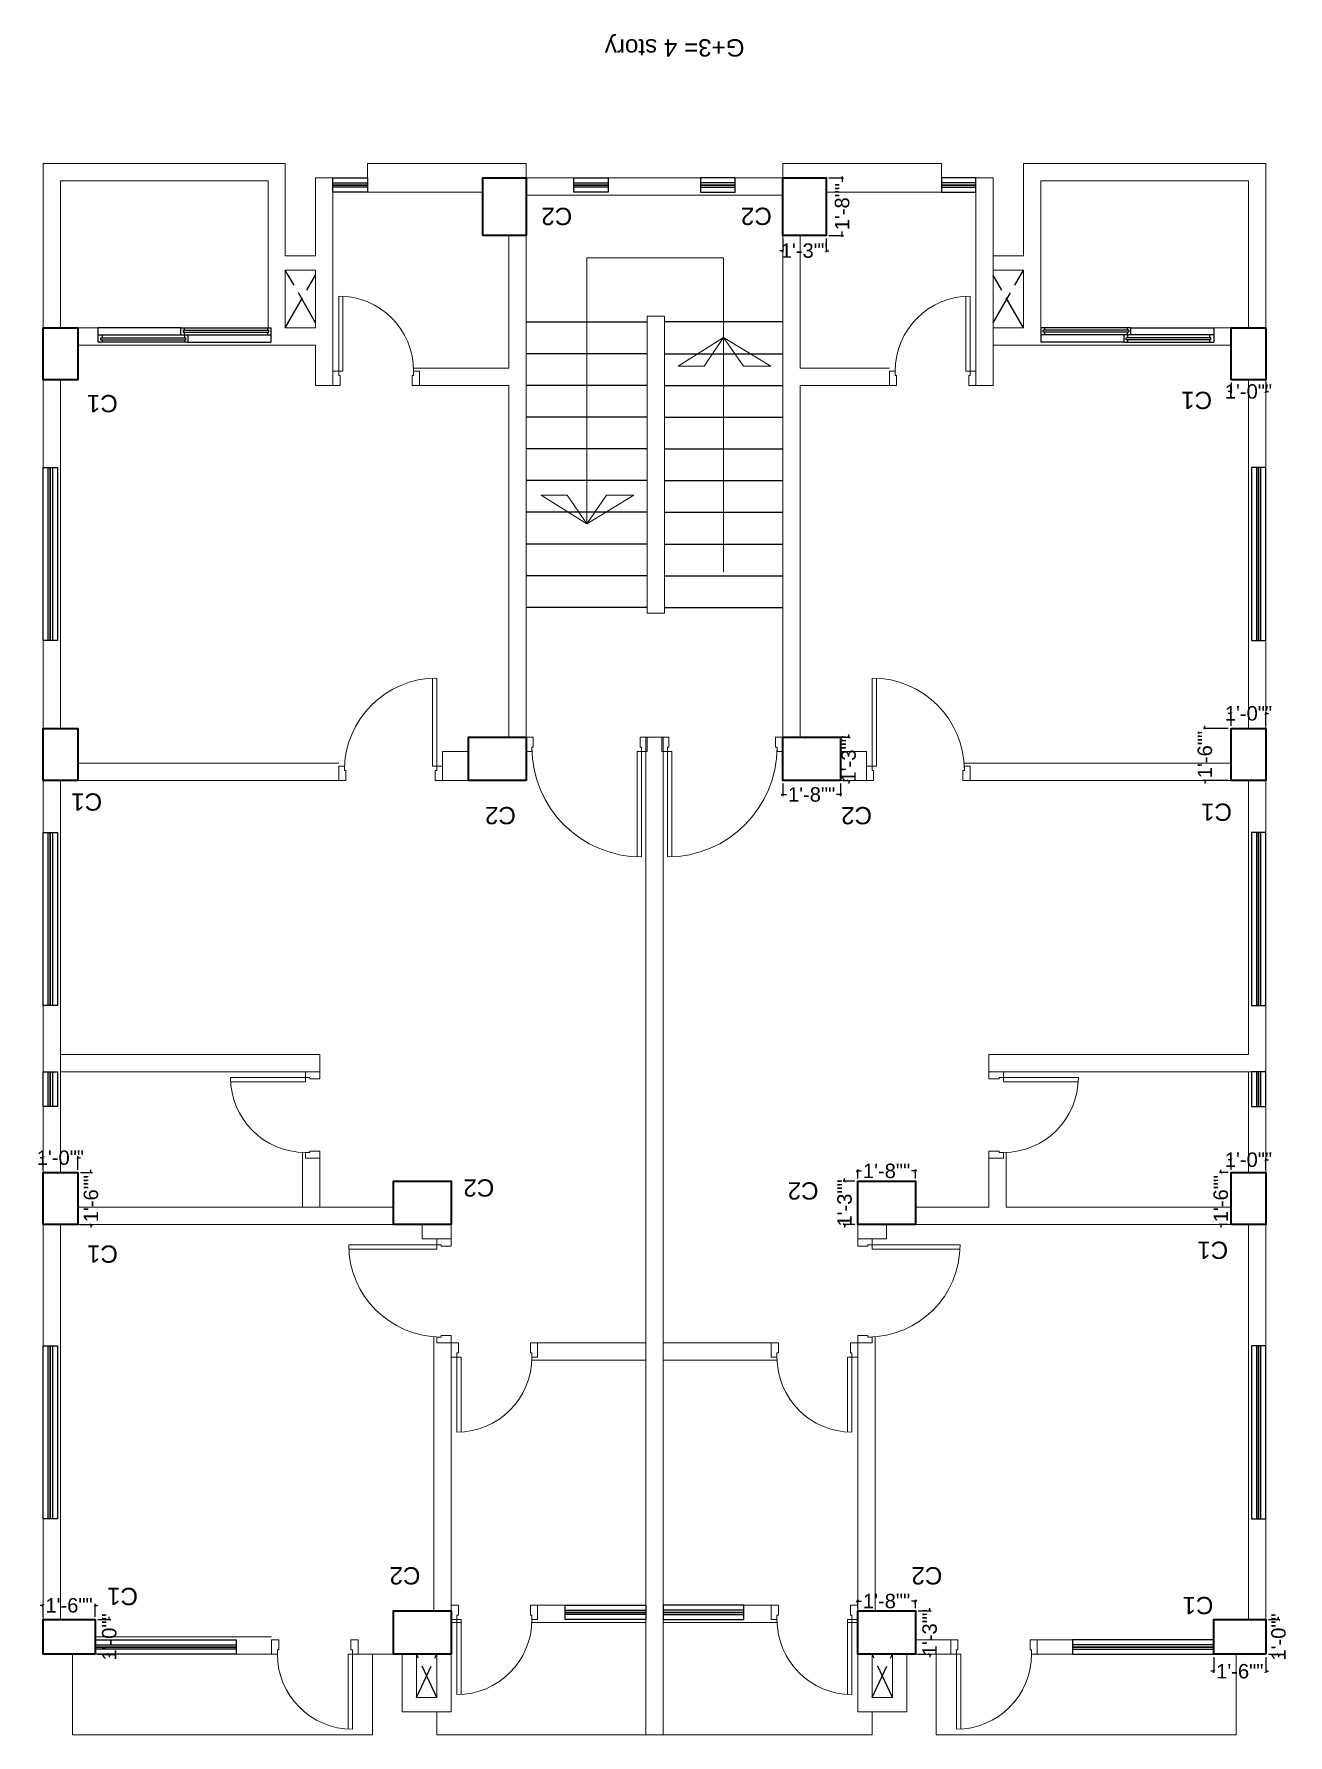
# Model space of a CAD drawing. Header units: inches. Extents: x -6918 to 21732, y -6368 to 1797.
# Drawn here: x -4172 to -3737, y 743 to 1332 of the extents above; entities that cross this region are included whole.
import ezdxf

# ---------------------------------------------------------------- set-up
doc = ezdxf.new("R2010")
doc.units = ezdxf.units.IN
doc.header["$MEASUREMENT"] = 0
doc.linetypes.add('ACAD_ISO02W100', pattern=[15, 12, -3])
for name, color, linetype, lineweight in [('COLOUMN', 10, 'Continuous', 35), ('DIM', 10, 'Continuous', 18), ('dim-8', 7, 'Continuous', 9), ('Dimensoin', 98, 'Continuous', 9), ('Door', 6, 'Continuous', 15), ('LINE', 250, 'Continuous', 15), ('Raling', 1, 'Continuous', 15), ('STAIR', 32, 'Continuous', 25), ('Varanda', 16, 'Continuous', 15), ('WALL', 7, 'Continuous', 20), ('WINDOW', 5, 'Continuous', 25)]:
    doc.layers.add(name, color=color, linetype=linetype, lineweight=lineweight)
doc.layers.add('DOT', color=140, linetype='ACAD_ISO02W100')
doc.layers.add('Text', color=7, linetype='Continuous')
doc.styles.add('ARIAL', font='arial.ttf')
doc.styles.get("Standard").update_dxf_attribs({"font": 'arial.ttf'})
doc.dimstyles.new('Column Shedule', dxfattribs={"dimscale": 0, "dimtxt": 5, "dimasz": 1, "dimexe": 0.5, "dimexo": 1, "dimgap": 1, "dimtad": 0, "dimdec": 0, "dimzin": 11, "dimdsep": 46, "dimlunit": 3, "dimtxsty": 'ARIAL', "dimblk": 'ARCHTICK', "dimcen": 0.09375, "dimdle": 0.5, "dimclrd": 5, "dimclre": 7, "dimclrt": 7, "dimadec": 0, "dimazin": 0, "dimtfac": 1, "dimtdec": 0, "dimtix": 1, "dimtofl": 0, "dimtmove": 2, "dimatfit": 3, "dimldrblk": 'ARCHTICK', "dimfxl": 3, "dimtolj": 1, "dimtzin": 3, "dimlwd": -1, "dimlwe": -1, "dimarcsym": 1})

msp = doc.modelspace()

# ---------------------------------------------------------------- texts
at = {"layer": 'Raling'}
for s, p in [('C2', (-3985.41, 1272.2)), ('C2', (-3916.19, 1272.24)), ('C1', (-4143.01, 1207.29)), ('C1', (-3763.51, 1208.41)), ('C1', (-4148.42, 1069.14)), ('C2', (-4004.95, 1064.42)), ('C2', (-3881.44, 1064.41)), ('C1', (-3756.63, 1065.6)), ('C2', (-4012.45, 935.29)), ('C2', (-3899.98, 934.26)), ('C1', (-4142.96, 912.35)), ('C1', (-3757.94, 913.68)), ('C2', (-4038.06, 800.79)), ('C2', (-3857.06, 800.79)), ('C1', (-4136, 793.62)), ('C1', (-3763.06, 790.48))]:
    msp.add_text(s, height=6, rotation=180, dxfattribs=at).set_placement(p)
at = {"layer": 'Text', "insert": (-3919.14, 1324.65), "char_height": 6, "attachment_point": 1, "rotation": 180}
msp.add_mtext_dynamic_manual_height_columns('\\pxqc;G+3= 4 story  ', width=61.4946, gutter_width=1, heights=[0], dxfattribs=at)

# ---------------------------------------------------------------- blocks, each defined once
blk = doc.blocks.new('A$C71373806')
at = {"layer": 'Door'}
for p, q in [((2, 5), (2, 31)), ((3.5, 5), (3.5, 30.96)), ((0, 5), (0, 0)), ((0, 5), (2, 5)), ((0, 0), (2.5, 0)), ((2, 5), (2, 3.5)), ((2, 5), (3.5, 5)), ((2, 3.5), (2.5, 3.5)), ((2.5, 3.5), (2.5, 0)), ((27.5, 3.5), (27.5, 0)), ((28, 3.5), (27.5, 3.5)), ((30, 0), (27.5, 0)), ((28, 5), (28, 3.5)), ((30, 5), (28, 5)), ((30, 5), (30, 0))]:
    blk.add_line(p, q, dxfattribs=at)
blk.add_arc((2, 5), 26, 0, 90, dxfattribs=at)
blk = doc.blocks.new('M door')
at = {"layer": 'Door'}
for p, q in [((10890.88, 11660.35), (10895.88, 11660.35)), ((10890.88, 11660.35), (10890.88, 11658.35)), ((10890.88, 11658.35), (10892.38, 11658.35)), ((10892.38, 11658.35), (10892.38, 11657.85)), ((10892.38, 11657.85), (10895.88, 11657.85)), ((10895.88, 11660.35), (10895.88, 11657.85)), ((10890.88, 11626.35), (10860.38, 11626.35)), ((10890.88, 11627.85), (10860.42, 11627.85)), ((10890.88, 11626.35), (10890.88, 11627.85)), ((10890.88, 11624.35), (10890.88, 11626.35)), ((10890.88, 11626.35), (10892.38, 11626.35)), ((10892.38, 11626.85), (10895.88, 11626.85)), ((10892.38, 11626.35), (10892.38, 11626.85)), ((10895.88, 11624.35), (10895.88, 11626.85)), ((10890.88, 11624.35), (10895.88, 11624.35))]:
    blk.add_line(p, q, dxfattribs=at)
blk.add_arc((10892.38, 11626.35), 32, 90, 180, dxfattribs=at)
blk = doc.blocks.new('door')
at = {"layer": 'Door'}
for p, q in [((380.47, 5770.2), (375.47, 5770.2)), ((375.47, 5770.2), (375.47, 5767.7)), ((380.47, 5770.2), (380.47, 5768.2)), ((378.97, 5767.7), (375.47, 5767.7)), ((380.47, 5768.2), (378.97, 5768.2)), ((378.97, 5768.2), (378.97, 5767.7)), ((375.47, 5728.2), (375.47, 5730.7)), ((378.97, 5730.7), (375.47, 5730.7)), ((380.47, 5728.2), (375.47, 5728.2)), ((378.97, 5730.2), (378.97, 5730.7)), ((380.47, 5730.2), (378.97, 5730.2)), ((380.47, 5731.7), (416.94, 5731.7)), ((380.47, 5730.2), (380.47, 5731.7)), ((380.47, 5730.2), (416.97, 5730.2)), ((380.47, 5728.2), (380.47, 5730.2))]:
    blk.add_line(p, q, dxfattribs=at)
blk.add_arc((378.97, 5730.2), 38, 0, 90, dxfattribs=at)
blk = doc.blocks.new('ADFSDF')
at = {"layer": 'COLOUMN'}
for points in [[(-22327.73, -19135.6), (-22309.73, -19135.6), (-22309.73, -19147.6), (-22327.73, -19147.6)], [(-22206.23, -19135.6), (-22186.23, -19135.6), (-22186.23, -19150.6), (-22206.23, -19150.6)], [(-22045.23, -19135.6), (-22025.23, -19135.6), (-22025.23, -19150.6), (-22045.23, -19150.6)], [(-21921.73, -19135.6), (-21903.73, -19135.6), (-21903.73, -19147.6), (-21921.73, -19147.6)], [(-22315.73, -19284.6), (-22315.73, -19302.6), (-22327.73, -19302.6), (-22327.73, -19284.6)], [(-22206.23, -19284.6), (-22186.23, -19284.6), (-22186.23, -19299.6), (-22206.23, -19299.6)], [(-22045.23, -19284.6), (-22025.23, -19284.6), (-22025.23, -19299.6), (-22045.23, -19299.6)], [(-21903.73, -19284.6), (-21903.73, -19302.6), (-21915.73, -19302.6), (-21915.73, -19284.6)], [(-22315.73, -19438.6), (-22315.73, -19456.6), (-22327.73, -19456.6), (-22327.73, -19438.6)], [(-22180.23, -19438.6), (-22160.23, -19438.6), (-22160.23, -19453.6), (-22180.23, -19453.6)], [(-22071.23, -19438.6), (-22051.23, -19438.6), (-22051.23, -19453.6), (-22071.23, -19453.6)], [(-21903.73, -19438.6), (-21903.73, -19456.6), (-21915.73, -19456.6), (-21915.73, -19438.6)], [(-22315.73, -19577.6), (-22315.73, -19595.6), (-22327.73, -19595.6), (-22327.73, -19577.6)], [(-21903.73, -19577.6), (-21903.73, -19595.6), (-21915.73, -19595.6), (-21915.73, -19577.6)], [(-22160.23, -19627.6), (-22160.23, -19647.6), (-22175.23, -19647.6), (-22175.23, -19627.6)], [(-22056.23, -19627.6), (-22056.23, -19647.6), (-22071.23, -19647.6), (-22071.23, -19627.6)]]:
    blk.add_lwpolyline(points, close=True, dxfattribs=at)
blk = doc.blocks.new('_ArchTick')
at = {"color": 0, "linetype": 'ByBlock', "const_width": 0.15}
blk.add_lwpolyline([(-0.5, -0.5), (0.5, 0.5)], dxfattribs=at)
blk = doc.blocks.new('*D66')
at = {"layer": 'Defpoints', "color": 0, "lineweight": 40, "transparency": 16777216}
for p in [(-3762.9, 770.59), (-3744.9, 770.59), (-3762.9, 764.67)]:
    blk.add_point(p, dxfattribs=at)
at = {"layer": 'Text', "color": 7, "transparency": 16777216}
for p, q in [((-3762.9, 769.59), (-3762.9, 764.17)), ((-3744.9, 769.59), (-3744.9, 764.17))]:
    blk.add_line(p, q, dxfattribs=at)
at = {"layer": 'Text', "color": 5, "transparency": 16777216}
for p, q in [((-3762.9, 764.67), (-3763.9, 764.67)), ((-3744.9, 764.67), (-3743.9, 764.67))]:
    blk.add_line(p, q, dxfattribs=at)
blk.add_blockref('_ArchTick', (-3762.9, 764.67), dxfattribs=at)
at = {"layer": 'Text', "color": 5, "transparency": 16777216, "rotation": 180}
blk.add_blockref('_ArchTick', (-3744.9, 764.67), dxfattribs=at)
at = {"layer": 'Text', "color": 7, "transparency": 16777216, "insert": (-3753.9, 764.67), "char_height": 5, "attachment_point": 5, "style": 'ARIAL'}
blk.add_mtext('\\A1;1\'-6""', dxfattribs=at)
blk = doc.blocks.new('*D67')
at = {"layer": 'Defpoints', "color": 0, "lineweight": 40, "transparency": 16777216}
for p in [(-3744.9, 782.59), (-3744.9, 770.59), (-3740.48, 770.59)]:
    blk.add_point(p, dxfattribs=at)
at = {"layer": 'Text', "color": 7, "transparency": 16777216}
for p, q in [((-3743.9, 782.59), (-3739.98, 782.59)), ((-3743.9, 770.59), (-3739.98, 770.59))]:
    blk.add_line(p, q, dxfattribs=at)
at = {"layer": 'Text', "color": 5, "transparency": 16777216}
for p, q in [((-3740.48, 782.59), (-3740.48, 783.59)), ((-3740.48, 770.59), (-3740.48, 769.59))]:
    blk.add_line(p, q, dxfattribs=at)
for p, rotation in [((-3740.48, 782.59), 270), ((-3740.48, 770.59), 90)]:
    blk.add_blockref('_ArchTick', p, dxfattribs=dict(at, rotation=rotation))
at = {"layer": 'Text', "color": 7, "transparency": 16777216, "insert": (-3740.48, 776.59), "char_height": 5, "attachment_point": 5, "rotation": 90, "style": 'ARIAL'}
blk.add_mtext('\\A1;1\'-0""', dxfattribs=at)
blk = doc.blocks.new('*D68')
at = {"layer": 'Defpoints', "color": 0, "lineweight": 40, "transparency": 16777216}
for p in [(-3886.4, 785.59), (-3866.4, 789.01), (-3866.4, 785.59)]:
    blk.add_point(p, dxfattribs=at)
at = {"layer": 'Text', "color": 5, "transparency": 16777216}
for p, q in [((-3886.9, 789.01), (-3885.05, 789.01)), ((-3865.9, 789.01), (-3867.75, 789.01))]:
    blk.add_line(p, q, dxfattribs=at)
at = {"layer": 'Text', "color": 7, "transparency": 16777216}
for p, q in [((-3886.4, 786.59), (-3886.4, 789.51)), ((-3866.4, 786.59), (-3866.4, 789.51))]:
    blk.add_line(p, q, dxfattribs=at)
at = {"layer": 'Text', "color": 5, "transparency": 16777216, "rotation": 180}
blk.add_blockref('_ArchTick', (-3886.4, 789.01), dxfattribs=at)
at = {"layer": 'Text', "color": 5, "transparency": 16777216}
blk.add_blockref('_ArchTick', (-3866.4, 789.01), dxfattribs=at)
at = {"layer": 'Text', "color": 7, "transparency": 16777216, "insert": (-3876.4, 789.01), "char_height": 5, "attachment_point": 5, "style": 'ARIAL'}
blk.add_mtext('\\A1;1\'-8""', dxfattribs=at)
blk = doc.blocks.new('*D69')
at = {"layer": 'Defpoints', "color": 0, "lineweight": 40, "transparency": 16777216}
for p in [(-3866.4, 785.59), (-3866.4, 770.59), (-3861.44, 770.59)]:
    blk.add_point(p, dxfattribs=at)
at = {"layer": 'Text', "color": 7, "transparency": 16777216}
for p, q in [((-3865.4, 785.59), (-3860.94, 785.59)), ((-3865.4, 770.59), (-3860.94, 770.59))]:
    blk.add_line(p, q, dxfattribs=at)
at = {"layer": 'Text', "color": 5, "transparency": 16777216}
for p, q in [((-3861.44, 785.59), (-3861.44, 786.59)), ((-3861.44, 770.59), (-3861.44, 769.59))]:
    blk.add_line(p, q, dxfattribs=at)
for p, rotation in [((-3861.44, 785.59), 270), ((-3861.44, 770.59), 90)]:
    blk.add_blockref('_ArchTick', p, dxfattribs=dict(at, rotation=rotation))
at = {"layer": 'Text', "color": 7, "transparency": 16777216, "insert": (-3861.44, 778.09), "char_height": 5, "attachment_point": 5, "rotation": 90, "style": 'ARIAL'}
blk.add_mtext('\\A1;1\'-3""', dxfattribs=at)
blk = doc.blocks.new('*D70')
at = {"layer": 'Defpoints', "color": 0, "lineweight": 40, "transparency": 16777216}
for p in [(-3890.95, 934.59), (-3886.4, 934.59), (-3886.4, 919.59)]:
    blk.add_point(p, dxfattribs=at)
at = {"layer": 'Text', "color": 7, "transparency": 16777216}
for p, q in [((-3887.4, 934.59), (-3891.45, 934.59)), ((-3887.4, 919.59), (-3891.45, 919.59))]:
    blk.add_line(p, q, dxfattribs=at)
at = {"layer": 'Text', "color": 5, "transparency": 16777216}
for p, q in [((-3890.95, 934.59), (-3890.95, 935.59)), ((-3890.95, 919.59), (-3890.95, 918.59))]:
    blk.add_line(p, q, dxfattribs=at)
for p, rotation in [((-3890.95, 934.59), 270), ((-3890.95, 919.59), 90)]:
    blk.add_blockref('_ArchTick', p, dxfattribs=dict(at, rotation=rotation))
at = {"layer": 'Text', "color": 7, "transparency": 16777216, "insert": (-3890.95, 927.09), "char_height": 5, "attachment_point": 5, "rotation": 90, "style": 'ARIAL'}
blk.add_mtext('\\A1;1\'-3""', dxfattribs=at)
blk = doc.blocks.new('*D71')
at = {"layer": 'Defpoints', "color": 0, "lineweight": 40, "transparency": 16777216}
for p in [(-3866.4, 938.18), (-3886.4, 934.59), (-3866.4, 934.59)]:
    blk.add_point(p, dxfattribs=at)
at = {"layer": 'Text', "color": 5, "transparency": 16777216}
for p, q in [((-3886.9, 938.18), (-3885.05, 938.18)), ((-3865.9, 938.18), (-3867.75, 938.18))]:
    blk.add_line(p, q, dxfattribs=at)
at = {"layer": 'Text', "color": 7, "transparency": 16777216}
for p, q in [((-3886.4, 935.59), (-3886.4, 938.68)), ((-3866.4, 935.59), (-3866.4, 938.68))]:
    blk.add_line(p, q, dxfattribs=at)
at = {"layer": 'Text', "color": 5, "transparency": 16777216, "rotation": 180}
blk.add_blockref('_ArchTick', (-3886.4, 938.18), dxfattribs=at)
at = {"layer": 'Text', "color": 5, "transparency": 16777216}
blk.add_blockref('_ArchTick', (-3866.4, 938.18), dxfattribs=at)
at = {"layer": 'Text', "color": 7, "transparency": 16777216, "insert": (-3876.4, 938.18), "char_height": 5, "attachment_point": 5, "style": 'ARIAL'}
blk.add_mtext('\\A1;1\'-8""', dxfattribs=at)
blk = doc.blocks.new('*D72')
at = {"layer": 'Defpoints', "color": 0, "lineweight": 40, "transparency": 16777216}
for p in [(-3760.48, 937.59), (-3756.9, 937.59), (-3756.9, 919.59)]:
    blk.add_point(p, dxfattribs=at)
at = {"layer": 'Text', "color": 5, "transparency": 16777216}
for p, q in [((-3760.48, 937.59), (-3760.48, 938.59)), ((-3760.48, 919.59), (-3760.48, 918.59))]:
    blk.add_line(p, q, dxfattribs=at)
at = {"layer": 'Text', "color": 7, "transparency": 16777216}
for p, q in [((-3757.9, 937.59), (-3760.98, 937.59)), ((-3757.9, 919.59), (-3760.98, 919.59))]:
    blk.add_line(p, q, dxfattribs=at)
at = {"layer": 'Text', "color": 5, "transparency": 16777216}
for p, rotation in [((-3760.48, 937.59), 270), ((-3760.48, 919.59), 90)]:
    blk.add_blockref('_ArchTick', p, dxfattribs=dict(at, rotation=rotation))
at = {"layer": 'Text', "color": 7, "transparency": 16777216, "insert": (-3760.48, 928.59), "char_height": 5, "attachment_point": 5, "rotation": 90, "style": 'ARIAL'}
blk.add_mtext('\\A1;1\'-6""', dxfattribs=at)
blk = doc.blocks.new('*D73')
at = {"layer": 'Defpoints', "color": 0, "lineweight": 40, "transparency": 16777216}
for p in [(-3744.9, 942.06), (-3756.9, 937.59), (-3744.9, 937.59)]:
    blk.add_point(p, dxfattribs=at)
at = {"layer": 'Text', "color": 5, "transparency": 16777216}
for p, q in [((-3756.9, 942.06), (-3757.9, 942.06)), ((-3744.9, 942.06), (-3743.9, 942.06))]:
    blk.add_line(p, q, dxfattribs=at)
at = {"layer": 'Text', "color": 7, "transparency": 16777216}
for p, q in [((-3756.9, 938.59), (-3756.9, 942.56)), ((-3744.9, 938.59), (-3744.9, 942.56))]:
    blk.add_line(p, q, dxfattribs=at)
at = {"layer": 'Text', "color": 5, "transparency": 16777216}
blk.add_blockref('_ArchTick', (-3756.9, 942.06), dxfattribs=at)
at = {"layer": 'Text', "color": 5, "transparency": 16777216, "rotation": 180}
blk.add_blockref('_ArchTick', (-3744.9, 942.06), dxfattribs=at)
at = {"layer": 'Text', "color": 7, "transparency": 16777216, "insert": (-3750.9, 942.06), "char_height": 5, "attachment_point": 5, "style": 'ARIAL'}
blk.add_mtext('\\A1;1\'-0""', dxfattribs=at)
blk = doc.blocks.new('*D74')
at = {"layer": 'Defpoints', "color": 0, "lineweight": 40, "transparency": 16777216}
for p in [(-4156.9, 942.76), (-4168.9, 937.59), (-4156.9, 937.59)]:
    blk.add_point(p, dxfattribs=at)
at = {"layer": 'Text', "color": 5, "transparency": 16777216}
for p, q in [((-4168.9, 942.76), (-4169.9, 942.76)), ((-4156.9, 942.76), (-4155.9, 942.76))]:
    blk.add_line(p, q, dxfattribs=at)
at = {"layer": 'Text', "color": 7, "transparency": 16777216}
for p, q in [((-4168.9, 938.59), (-4168.9, 943.26)), ((-4156.9, 938.59), (-4156.9, 943.26))]:
    blk.add_line(p, q, dxfattribs=at)
at = {"layer": 'Text', "color": 5, "transparency": 16777216}
blk.add_blockref('_ArchTick', (-4168.9, 942.76), dxfattribs=at)
at = {"layer": 'Text', "color": 5, "transparency": 16777216, "rotation": 180}
blk.add_blockref('_ArchTick', (-4156.9, 942.76), dxfattribs=at)
at = {"layer": 'Text', "color": 7, "transparency": 16777216, "insert": (-4162.9, 942.76), "char_height": 5, "attachment_point": 5, "style": 'ARIAL'}
blk.add_mtext('\\A1;1\'-0""', dxfattribs=at)
blk = doc.blocks.new('*D75')
at = {"layer": 'Defpoints', "color": 0, "lineweight": 40, "transparency": 16777216}
for p in [(-4156.9, 937.59), (-4156.9, 919.59), (-4152.29, 919.59)]:
    blk.add_point(p, dxfattribs=at)
at = {"layer": 'Text', "color": 5, "transparency": 16777216}
for p, q in [((-4152.29, 937.59), (-4152.29, 938.59)), ((-4152.29, 919.59), (-4152.29, 918.59))]:
    blk.add_line(p, q, dxfattribs=at)
at = {"layer": 'Text', "color": 7, "transparency": 16777216}
for p, q in [((-4155.9, 937.59), (-4151.79, 937.59)), ((-4155.9, 919.59), (-4151.79, 919.59))]:
    blk.add_line(p, q, dxfattribs=at)
at = {"layer": 'Text', "color": 5, "transparency": 16777216}
for p, rotation in [((-4152.29, 937.59), 270), ((-4152.29, 919.59), 90)]:
    blk.add_blockref('_ArchTick', p, dxfattribs=dict(at, rotation=rotation))
at = {"layer": 'Text', "color": 7, "transparency": 16777216, "insert": (-4152.29, 928.59), "char_height": 5, "attachment_point": 5, "rotation": 90, "style": 'ARIAL'}
blk.add_mtext('\\A1;1\'-6""', dxfattribs=at)
blk = doc.blocks.new('*D76')
at = {"layer": 'Defpoints', "color": 0, "lineweight": 40, "transparency": 16777216}
for p in [(-4150.9, 787.51), (-4168.9, 782.59), (-4150.9, 782.59)]:
    blk.add_point(p, dxfattribs=at)
at = {"layer": 'Text', "color": 5, "transparency": 16777216}
for p, q in [((-4168.9, 787.51), (-4169.9, 787.51)), ((-4150.9, 787.51), (-4149.9, 787.51))]:
    blk.add_line(p, q, dxfattribs=at)
at = {"layer": 'Text', "color": 7, "transparency": 16777216}
for p, q in [((-4168.9, 783.59), (-4168.9, 788.01)), ((-4150.9, 783.59), (-4150.9, 788.01))]:
    blk.add_line(p, q, dxfattribs=at)
at = {"layer": 'Text', "color": 5, "transparency": 16777216}
blk.add_blockref('_ArchTick', (-4168.9, 787.51), dxfattribs=at)
at = {"layer": 'Text', "color": 5, "transparency": 16777216, "rotation": 180}
blk.add_blockref('_ArchTick', (-4150.9, 787.51), dxfattribs=at)
at = {"layer": 'Text', "color": 7, "transparency": 16777216, "insert": (-4159.9, 787.51), "char_height": 5, "attachment_point": 5, "style": 'ARIAL'}
blk.add_mtext('\\A1;1\'-6""', dxfattribs=at)
blk = doc.blocks.new('*D77')
at = {"layer": 'Defpoints', "color": 0, "lineweight": 40, "transparency": 16777216}
for p in [(-4150.9, 782.59), (-4150.9, 770.59), (-4145.95, 770.59)]:
    blk.add_point(p, dxfattribs=at)
at = {"layer": 'Text', "color": 7, "transparency": 16777216}
for p, q in [((-4149.9, 782.59), (-4145.45, 782.59)), ((-4149.9, 770.59), (-4145.45, 770.59))]:
    blk.add_line(p, q, dxfattribs=at)
at = {"layer": 'Text', "color": 5, "transparency": 16777216}
for p, q in [((-4145.95, 782.59), (-4145.95, 783.59)), ((-4145.95, 770.59), (-4145.95, 769.59))]:
    blk.add_line(p, q, dxfattribs=at)
for p, rotation in [((-4145.95, 782.59), 270), ((-4145.95, 770.59), 90)]:
    blk.add_blockref('_ArchTick', p, dxfattribs=dict(at, rotation=rotation))
at = {"layer": 'Text', "color": 7, "transparency": 16777216, "insert": (-4145.95, 776.59), "char_height": 5, "attachment_point": 5, "rotation": 90, "style": 'ARIAL'}
blk.add_mtext('\\A1;1\'-0""', dxfattribs=at)
blk = doc.blocks.new('*D78')
at = {"layer": 'Defpoints', "color": 0, "lineweight": 40, "transparency": 16777216}
for p in [(-3912.4, 1073.59), (-3892.4, 1073.59), (-3912.4, 1068.71)]:
    blk.add_point(p, dxfattribs=at)
at = {"layer": 'Text', "color": 5, "transparency": 16777216}
for p, q in [((-3912.9, 1068.71), (-3911.05, 1068.71)), ((-3891.9, 1068.71), (-3893.75, 1068.71))]:
    blk.add_line(p, q, dxfattribs=at)
at = {"layer": 'Text', "color": 7, "transparency": 16777216}
for p, q in [((-3912.4, 1072.59), (-3912.4, 1068.21)), ((-3892.4, 1072.59), (-3892.4, 1068.21))]:
    blk.add_line(p, q, dxfattribs=at)
at = {"layer": 'Text', "color": 5, "transparency": 16777216, "rotation": 180}
blk.add_blockref('_ArchTick', (-3912.4, 1068.71), dxfattribs=at)
at = {"layer": 'Text', "color": 5, "transparency": 16777216}
blk.add_blockref('_ArchTick', (-3892.4, 1068.71), dxfattribs=at)
at = {"layer": 'Text', "color": 7, "transparency": 16777216, "insert": (-3902.4, 1068.71), "char_height": 5, "attachment_point": 5, "style": 'ARIAL'}
blk.add_mtext('\\A1;1\'-8""', dxfattribs=at)
blk = doc.blocks.new('*D79')
at = {"layer": 'Defpoints', "color": 0, "lineweight": 40, "transparency": 16777216}
for p in [(-3892.4, 1088.59), (-3892.4, 1073.59), (-3889.53, 1073.59)]:
    blk.add_point(p, dxfattribs=at)
at = {"layer": 'Text', "color": 7, "transparency": 16777216}
for p, q in [((-3891.4, 1088.59), (-3889.03, 1088.59)), ((-3891.4, 1073.59), (-3889.03, 1073.59))]:
    blk.add_line(p, q, dxfattribs=at)
at = {"layer": 'Text', "color": 5, "transparency": 16777216}
for p, q in [((-3889.53, 1088.59), (-3889.53, 1089.59)), ((-3889.53, 1073.59), (-3889.53, 1072.59))]:
    blk.add_line(p, q, dxfattribs=at)
for p, rotation in [((-3889.53, 1088.59), 270), ((-3889.53, 1073.59), 90)]:
    blk.add_blockref('_ArchTick', p, dxfattribs=dict(at, rotation=rotation))
at = {"layer": 'Text', "color": 7, "transparency": 16777216, "insert": (-3889.53, 1081.09), "char_height": 5, "attachment_point": 5, "rotation": 90, "style": 'ARIAL'}
blk.add_mtext('\\A1;1\'-3""', dxfattribs=at)
blk = doc.blocks.new('*D80')
at = {"layer": 'Defpoints', "color": 0, "lineweight": 40, "transparency": 16777216}
for p in [(-3766, 1091.59), (-3756.9, 1091.59), (-3756.9, 1073.59)]:
    blk.add_point(p, dxfattribs=at)
at = {"layer": 'Text', "color": 7, "transparency": 16777216}
for p, q in [((-3757.9, 1091.59), (-3766.5, 1091.59)), ((-3757.9, 1073.59), (-3766.5, 1073.59))]:
    blk.add_line(p, q, dxfattribs=at)
at = {"layer": 'Text', "color": 5, "transparency": 16777216}
for p, q in [((-3766, 1091.59), (-3766, 1092.59)), ((-3766, 1073.59), (-3766, 1072.59))]:
    blk.add_line(p, q, dxfattribs=at)
for p, rotation in [((-3766, 1091.59), 270), ((-3766, 1073.59), 90)]:
    blk.add_blockref('_ArchTick', p, dxfattribs=dict(at, rotation=rotation))
at = {"layer": 'Text', "color": 7, "transparency": 16777216, "insert": (-3766, 1082.59), "char_height": 5, "attachment_point": 5, "rotation": 90, "style": 'ARIAL'}
blk.add_mtext('\\A1;1\'-6""', dxfattribs=at)
blk = doc.blocks.new('*D81')
at = {"layer": 'Defpoints', "color": 0, "lineweight": 40, "transparency": 16777216}
for p in [(-3756.9, 1091.59), (-3744.9, 1096.83), (-3744.9, 1091.59)]:
    blk.add_point(p, dxfattribs=at)
at = {"layer": 'Text', "color": 7, "transparency": 16777216}
for p, q in [((-3756.9, 1092.59), (-3756.9, 1097.33)), ((-3744.9, 1092.59), (-3744.9, 1097.33))]:
    blk.add_line(p, q, dxfattribs=at)
at = {"layer": 'Text', "color": 5, "transparency": 16777216}
for p, q in [((-3756.9, 1096.83), (-3757.9, 1096.83)), ((-3744.9, 1096.83), (-3743.9, 1096.83))]:
    blk.add_line(p, q, dxfattribs=at)
blk.add_blockref('_ArchTick', (-3756.9, 1096.83), dxfattribs=at)
at = {"layer": 'Text', "color": 5, "transparency": 16777216, "rotation": 180}
blk.add_blockref('_ArchTick', (-3744.9, 1096.83), dxfattribs=at)
at = {"layer": 'Text', "color": 7, "transparency": 16777216, "insert": (-3750.9, 1096.83), "char_height": 5, "attachment_point": 5, "style": 'ARIAL'}
blk.add_mtext('\\A1;1\'-0""', dxfattribs=at)
blk = doc.blocks.new('*D82')
at = {"layer": 'Defpoints', "color": 0, "lineweight": 40, "transparency": 16777216}
for p in [(-3756.9, 1212.59), (-3744.9, 1212.59), (-3756.9, 1208.48)]:
    blk.add_point(p, dxfattribs=at)
at = {"layer": 'Text', "color": 7, "transparency": 16777216}
for p, q in [((-3756.9, 1211.59), (-3756.9, 1207.98)), ((-3744.9, 1211.59), (-3744.9, 1207.98))]:
    blk.add_line(p, q, dxfattribs=at)
at = {"layer": 'Text', "color": 5, "transparency": 16777216}
for p, q in [((-3756.9, 1208.48), (-3757.9, 1208.48)), ((-3744.9, 1208.48), (-3743.9, 1208.48))]:
    blk.add_line(p, q, dxfattribs=at)
blk.add_blockref('_ArchTick', (-3756.9, 1208.48), dxfattribs=at)
at = {"layer": 'Text', "color": 5, "transparency": 16777216, "rotation": 180}
blk.add_blockref('_ArchTick', (-3744.9, 1208.48), dxfattribs=at)
at = {"layer": 'Text', "color": 7, "transparency": 16777216, "insert": (-3750.9, 1208.48), "char_height": 5, "attachment_point": 5, "style": 'ARIAL'}
blk.add_mtext('\\A1;1\'-0""', dxfattribs=at)
blk = doc.blocks.new('*D83')
at = {"layer": 'Defpoints', "color": 0, "lineweight": 40, "transparency": 16777216}
for p in [(-3897.4, 1282.59), (-3897.4, 1262.59), (-3891.8, 1262.59)]:
    blk.add_point(p, dxfattribs=at)
at = {"layer": 'Text', "color": 7, "transparency": 16777216}
for p, q in [((-3896.4, 1282.59), (-3891.3, 1282.59)), ((-3896.4, 1262.59), (-3891.3, 1262.59))]:
    blk.add_line(p, q, dxfattribs=at)
at = {"layer": 'Text', "color": 5, "transparency": 16777216}
for p, q in [((-3891.8, 1283.09), (-3891.8, 1281.24)), ((-3891.8, 1262.09), (-3891.8, 1263.94))]:
    blk.add_line(p, q, dxfattribs=at)
for p, rotation in [((-3891.8, 1282.59), 90), ((-3891.8, 1262.59), 270)]:
    blk.add_blockref('_ArchTick', p, dxfattribs=dict(at, rotation=rotation))
at = {"layer": 'Text', "color": 7, "transparency": 16777216, "insert": (-3891.8, 1272.59), "char_height": 5, "attachment_point": 5, "rotation": 90, "style": 'ARIAL'}
blk.add_mtext('\\A1;1\'-8""', dxfattribs=at)
blk = doc.blocks.new('*D84')
at = {"layer": 'Defpoints', "color": 0, "lineweight": 40, "transparency": 16777216}
for p in [(-3912.4, 1262.59), (-3897.4, 1262.59), (-3912.4, 1257.32)]:
    blk.add_point(p, dxfattribs=at)
at = {"layer": 'Text', "color": 5, "transparency": 16777216}
for p, q in [((-3912.4, 1257.32), (-3913.4, 1257.32)), ((-3897.4, 1257.32), (-3896.4, 1257.32))]:
    blk.add_line(p, q, dxfattribs=at)
at = {"layer": 'Text', "color": 7, "transparency": 16777216}
for p, q in [((-3912.4, 1261.59), (-3912.4, 1256.82)), ((-3897.4, 1261.59), (-3897.4, 1256.82))]:
    blk.add_line(p, q, dxfattribs=at)
at = {"layer": 'Text', "color": 5, "transparency": 16777216}
blk.add_blockref('_ArchTick', (-3912.4, 1257.32), dxfattribs=at)
at = {"layer": 'Text', "color": 5, "transparency": 16777216, "rotation": 180}
blk.add_blockref('_ArchTick', (-3897.4, 1257.32), dxfattribs=at)
at = {"layer": 'Text', "color": 7, "transparency": 16777216, "insert": (-3904.9, 1257.32), "char_height": 5, "attachment_point": 5, "style": 'ARIAL'}
blk.add_mtext('\\A1;1\'-3""', dxfattribs=at)

# ---------------------------------------------------------------- dimensions: what is measured, and where the dimension line sits
at = {"layer": 'Text'}
for base, p1, p2, angle, picture, middle in [((-3891.8, 1262.59), (-3897.4, 1282.59), (-3897.4, 1262.59), 270, '*D83', (-3891.8, 1272.59)), ((-3912.4, 1257.32), (-3897.4, 1262.59), (-3912.4, 1262.59), 180, '*D84', (-3904.9, 1257.32)), ((-3756.9, 1208.48), (-3744.9, 1212.59), (-3756.9, 1212.59), 180, '*D82', (-3750.9, 1208.48)), ((-3744.9, 1096.83), (-3756.9, 1091.59), (-3744.9, 1091.59), 180, '*D81', (-3750.9, 1096.83)), ((-3766, 1091.59), (-3756.9, 1073.59), (-3756.9, 1091.59), 270, '*D80', (-3766, 1082.59)), ((-3889.53, 1073.59), (-3892.4, 1088.59), (-3892.4, 1073.59), 270, '*D79', (-3889.53, 1081.09)), ((-3912.4, 1068.71), (-3892.4, 1073.59), (-3912.4, 1073.59), 180, '*D78', (-3902.4, 1068.71)), ((-4156.9, 942.76), (-4168.9, 937.59), (-4156.9, 937.59), 180, '*D74', (-4162.9, 942.76)), ((-3744.9, 942.06), (-3756.9, 937.59), (-3744.9, 937.59), 180, '*D73', (-3750.9, 942.06)), ((-4152.29, 919.59), (-4156.9, 937.59), (-4156.9, 919.59), 270, '*D75', (-4152.29, 928.59)), ((-3866.4, 938.18), (-3886.4, 934.59), (-3866.4, 934.59), 180, '*D71', (-3876.4, 938.18)), ((-3760.48, 937.59), (-3756.9, 919.59), (-3756.9, 937.59), 270, '*D72', (-3760.48, 928.59)), ((-3890.95, 934.59), (-3886.4, 919.59), (-3886.4, 934.59), 270, '*D70', (-3890.95, 927.09)), ((-4150.9, 787.51), (-4168.9, 782.59), (-4150.9, 782.59), 180, '*D76', (-4159.9, 787.51)), ((-3866.4, 789.01), (-3886.4, 785.59), (-3866.4, 785.59), 180, '*D68', (-3876.4, 789.01)), ((-4145.95, 770.59), (-4150.9, 782.59), (-4150.9, 770.59), 270, '*D77', (-4145.95, 776.59)), ((-3861.44, 770.59), (-3866.4, 785.59), (-3866.4, 770.59), 270, '*D69', (-3861.44, 778.09)), ((-3740.48, 770.59), (-3744.9, 782.59), (-3744.9, 770.59), 270, '*D67', (-3740.48, 776.59)), ((-3762.9, 764.67), (-3744.9, 770.59), (-3762.9, 770.59), 180, '*D66', (-3753.9, 764.67))]:
    dim = msp.add_linear_dim(base=base, p1=p1, p2=p2, angle=angle, dimstyle='Column Shedule', override={"dimscale": 1, "dimpost": '"'}, dxfattribs=at)
    dim.commit()
    dim.dimension.update_dxf_attribs({"geometry": picture, "text_midpoint": middle})

# ---------------------------------------------------------------- linework, layer by layer
at = {"layer": 'dim-8', "ltscale": 2}
for points in [[(-4168.9, 1230.59), (-4168.9, 1287.59), (-4084.9, 1287.59), (-4084.9, 1255.59), (-4074.4, 1255.59)], [(-4074.4, 1282.59), (-4056.4, 1282.59), (-4056.4, 1287.59), (-4001.4, 1287.59), (-4001.4, 1282.59), (-3912.4, 1282.59), (-3912.4, 1287.59), (-3857.4, 1287.59), (-3857.4, 1282.59), (-3839.4, 1282.59)], [(-3839.4, 1255.59), (-3828.9, 1255.59), (-3828.9, 1287.59), (-3744.9, 1287.59), (-3744.9, 1230.59)], [(-4168.9, 1091.59), (-4168.9, 1212.59)], [(-4162.9, 1091.59), (-4162.9, 1212.59)], [(-3750.9, 1212.59), (-3750.9, 1091.59)], [(-3744.9, 1212.59), (-3744.9, 1091.59)], [(-4168.9, 937.59), (-4168.9, 1073.59)], [(-4162.9, 937.59), (-4162.9, 1073.59)], [(-3750.9, 1073.59), (-3750.9, 978.59)], [(-3744.9, 1073.59), (-3744.9, 937.59)], [(-3750.9, 972.59), (-3750.9, 937.59)], [(-4168.9, 782.59), (-4168.9, 919.59)], [(-4162.9, 782.59), (-4162.9, 919.59)], [(-3750.9, 919.59), (-3750.9, 782.59)], [(-3744.9, 919.59), (-3744.9, 782.59)], [(-4047.4, 770.59), (-4054.65, 770.59), (-4054.65, 742.59), (-4158.65, 742.59), (-4158.65, 770.59)], [(-3869.4, 770.59), (-3869.4, 750.59), (-3881.4, 750.59), (-3881.4, 742.59), (-4032.4, 742.59), (-4032.4, 750.59), (-4044.4, 750.59), (-4044.4, 770.59)], [(-3755.15, 770.59), (-3755.15, 742.59), (-3859.15, 742.59), (-3859.15, 770.59), (-3866.4, 770.59)]]:
    msp.add_lwpolyline(points, dxfattribs=at)
at = {"layer": 'DOT'}
for p, q in [((-4074.4, 1232.32), (-4084.9, 1250.59)), ((-3839.4, 1232.32), (-3828.9, 1250.59)), ((-4084.9, 1230.59), (-4074.4, 1248.85)), ((-3828.9, 1230.59), (-3839.4, 1248.85)), ((-4039.4, 755.59), (-4032.4, 770.59)), ((-4032.4, 755.59), (-4039.4, 770.59)), ((-3874.4, 755.59), (-3881.4, 770.59)), ((-3881.4, 755.59), (-3874.4, 770.59))]:
    msp.add_line(p, q, dxfattribs=at)
at = {"layer": 'LINE'}
msp.add_lwpolyline([(-3932.9, 1145.83), (-3932.9, 1254.84), (-3980.4, 1254.84), (-3980.4, 1162.56), (-3964.06, 1172.56), (-3973.56, 1172.56), (-3980.4, 1162.56), (-3996.2, 1172.56), (-3987.13, 1172.56), (-3980.4, 1162.56)], dxfattribs=at)
msp.add_lwpolyline([(-3932.9, 1227.26), (-3916.56, 1217.26), (-3926.06, 1217.26), (-3932.9, 1227.26), (-3948.7, 1217.26), (-3939.63, 1217.26)], close=True, dxfattribs=at)
at = {"layer": 'Raling'}
for points in [[(-3956.4, 1131.59), (-3959.4, 1131.59), (-3959.4, 1234.59), (-3956.4, 1234.59)], [(-3956.4, 1131.59), (-3953.4, 1131.59), (-3953.4, 1234.59), (-3956.4, 1234.59)]]:
    msp.add_lwpolyline(points, dxfattribs=at)
at = {"layer": 'STAIR'}
for p, q in [((-4001.4, 1232.59), (-3959.4, 1232.59)), ((-3912.4, 1232.59), (-3953.4, 1232.59)), ((-3959.4, 1221.59), (-4001.4, 1221.59)), ((-3953.4, 1221.59), (-3912.4, 1221.59)), ((-3959.4, 1210.59), (-4001.4, 1210.59)), ((-3953.4, 1210.59), (-3912.4, 1210.59)), ((-3959.4, 1199.59), (-4001.4, 1199.59)), ((-3953.4, 1199.59), (-3912.4, 1199.59)), ((-3959.4, 1188.59), (-4001.4, 1188.59)), ((-3953.4, 1188.59), (-3912.4, 1188.59)), ((-3959.4, 1177.59), (-4001.4, 1177.59)), ((-3953.4, 1177.59), (-3912.4, 1177.59)), ((-3959.4, 1166.59), (-4001.4, 1166.59)), ((-3953.4, 1166.59), (-3912.4, 1166.59)), ((-3959.4, 1155.59), (-4001.4, 1155.59)), ((-3953.4, 1155.59), (-3912.4, 1155.59)), ((-3959.4, 1144.59), (-4001.4, 1144.59)), ((-3953.4, 1144.59), (-3912.4, 1144.59)), ((-3959.4, 1133.59), (-4001.4, 1133.59)), ((-3953.4, 1133.59), (-3912.4, 1133.59))]:
    msp.add_line(p, q, dxfattribs=at)
at = {"layer": 'Varanda'}
for points in [[(-4168.9, 1230.59), (-4168.9, 1287.59), (-4084.9, 1287.59), (-4084.9, 1255.59)], [(-3744.9, 1230.59), (-3744.9, 1287.59), (-3828.9, 1287.59), (-3828.9, 1255.59)], [(-4162.9, 1230.59), (-4162.9, 1281.59), (-4090.9, 1281.59), (-4090.9, 1230.59)], [(-3750.9, 1230.59), (-3750.9, 1281.59), (-3822.9, 1281.59), (-3822.9, 1230.59)], [(-4158.65, 770.59), (-4158.65, 742.59), (-4054.65, 742.59), (-4054.65, 770.59)], [(-3755.15, 770.59), (-3755.15, 742.59), (-3859.15, 742.59), (-3859.15, 770.59)], [(-4032.4, 750.59), (-4032.4, 742.59), (-3959.4, 742.59)], [(-3881.4, 750.59), (-3881.4, 742.59), (-3954.4, 742.59)]]:
    msp.add_lwpolyline(points, dxfattribs=at)
at = {"layer": 'WALL'}
for p, q in [((-4001.4, 1287.59), (-4056.4, 1287.59)), ((-4056.4, 1277.59), (-4056.4, 1287.59)), ((-4001.4, 1282.59), (-4001.4, 1287.59)), ((-3912.4, 1287.59), (-3857.4, 1287.59)), ((-3912.4, 1282.59), (-3912.4, 1287.59)), ((-3857.4, 1277.59), (-3857.4, 1287.59)), ((-4074.4, 1255.59), (-4074.4, 1282.59)), ((-4068.4, 1282.59), (-4073.4, 1282.59)), ((-4068.4, 1210.59), (-4068.4, 1282.59)), ((-3984.9, 1282.59), (-4001.4, 1282.59)), ((-3984.9, 1277.59), (-3984.9, 1282.59)), ((-3956.9, 1282.59), (-3972.9, 1282.59)), ((-3972.9, 1277.59), (-3972.9, 1282.59)), ((-3956.9, 1282.59), (-3940.9, 1282.59)), ((-3940.9, 1277.59), (-3940.9, 1282.59)), ((-3928.9, 1282.59), (-3912.4, 1282.59)), ((-3928.9, 1277.59), (-3928.9, 1282.59)), ((-3845.4, 1282.59), (-3840.4, 1282.59)), ((-3845.4, 1210.59), (-3845.4, 1282.59)), ((-3839.4, 1210.59), (-3839.4, 1282.59)), ((-4016.4, 1277.59), (-4056.4, 1277.59)), ((-4001.4, 1276.59), (-3912.4, 1276.59)), ((-3897.4, 1277.59), (-3857.4, 1277.59)), ((-4007.4, 1216.59), (-4007.4, 1262.59)), ((-4001.4, 1088.59), (-4001.4, 1262.59)), ((-3912.4, 1088.59), (-3912.4, 1262.59)), ((-3906.4, 1216.59), (-3906.4, 1262.59)), ((-4074.4, 1255.59), (-4084.9, 1255.59)), ((-4074.4, 1250.59), (-4084.9, 1250.59)), ((-4084.9, 1230.59), (-4084.9, 1250.59)), ((-4074.4, 1230.59), (-4074.4, 1250.59)), ((-3839.4, 1255.59), (-3828.9, 1255.59)), ((-3839.4, 1250.59), (-3828.9, 1250.59)), ((-3828.9, 1230.59), (-3828.9, 1250.59)), ((-4149.9, 1230.59), (-4156.9, 1230.59)), ((-4149.9, 1225.59), (-4149.9, 1230.59)), ((-4089.9, 1225.59), (-4089.9, 1230.59)), ((-4074.4, 1230.59), (-4084.9, 1230.59)), ((-3839.4, 1230.59), (-3828.9, 1230.59)), ((-3822.9, 1225.59), (-3822.9, 1230.59)), ((-3763.9, 1230.59), (-3756.9, 1230.59)), ((-3762.9, 1225.59), (-3762.9, 1230.59)), ((-3749.9, 1230.59), (-3744.9, 1230.59)), ((-4074.4, 1224.59), (-4156.9, 1224.59)), ((-4074.4, 1210.59), (-4074.4, 1224.59)), ((-3839.4, 1224.59), (-3756.9, 1224.59)), ((-4007.4, 1216.59), (-4040.42, 1216.59)), ((-4038.4, 1210.59), (-4038.4, 1215.59)), ((-3906.4, 1216.59), (-3875.4, 1216.59)), ((-3875.4, 1210.59), (-3875.4, 1215.59)), ((-4168.9, 1182.09), (-4168.9, 1212.59)), ((-4068.4, 1210.59), (-4074.4, 1210.59)), ((-4007.4, 1210.59), (-4038.4, 1210.59)), ((-4007.4, 1088.59), (-4007.4, 1210.59)), ((-3906.4, 1210.59), (-3875.4, 1210.59)), ((-3906.4, 1088.59), (-3906.4, 1210.59)), ((-3845.4, 1210.59), (-3839.4, 1210.59)), ((-3744.9, 1182.09), (-3744.9, 1212.59)), ((-4163.9, 1182.09), (-4168.9, 1182.09)), ((-3749.9, 1182.09), (-3744.9, 1182.09)), ((-4168.9, 1091.59), (-4168.9, 1122.09)), ((-4163.9, 1122.09), (-4168.9, 1122.09)), ((-3749.9, 1122.09), (-3744.9, 1122.09)), ((-3744.9, 1091.59), (-3744.9, 1122.09)), ((-3959.9, 742.59), (-3959.9, 1088.59)), ((-3956.9, 1088.59), (-3959.4, 1088.59)), ((-3956.9, 1088.59), (-3954.4, 1088.59)), ((-3953.9, 742.59), (-3953.9, 1088.59)), ((-4066.4, 1079.59), (-4156.9, 1079.59)), ((-4030.4, 1073.59), (-4030.4, 1083.59)), ((-4030.4, 1083.59), (-4021.4, 1083.59)), ((-4001.4, 1073.59), (-4001.4, 1083.59)), ((-3912.4, 1073.59), (-3912.4, 1083.59)), ((-3883.4, 1083.59), (-3892.4, 1083.59)), ((-3883.4, 1073.59), (-3883.4, 1083.59)), ((-3849.5, 1079.59), (-3756.9, 1079.59)), ((-4168.9, 1055.59), (-4168.9, 1073.59)), ((-4066.4, 1073.59), (-4156.9, 1073.59)), ((-4066.4, 1073.59), (-4066.4, 1078.59)), ((-4021.4, 1073.59), (-4030.4, 1073.59)), ((-3892.4, 1073.59), (-3883.4, 1073.59)), ((-3847.4, 1073.59), (-3847.4, 1078.59)), ((-3847.4, 1073.59), (-3756.9, 1073.59)), ((-3744.9, 1055.59), (-3744.9, 1073.59)), ((-4163.9, 1055.59), (-4168.9, 1055.59)), ((-3749.9, 1055.59), (-3744.9, 1055.59)), ((-4168.9, 972.59), (-4168.9, 995.59)), ((-4163.9, 995.59), (-4168.9, 995.59)), ((-3749.9, 995.59), (-3744.9, 995.59)), ((-3744.9, 972.59), (-3744.9, 995.59)), ((-4072.9, 978.59), (-4162.9, 978.59)), ((-4072.9, 970.09), (-4072.9, 978.59)), ((-3840.9, 978.59), (-3750.9, 978.59)), ((-3840.9, 972.59), (-3840.9, 978.59)), ((-4163.9, 972.59), (-4168.9, 972.59)), ((-4072.9, 972.59), (-4162.9, 972.59)), ((-3840.9, 972.59), (-3749.9, 972.59)), ((-3749.9, 972.59), (-3744.9, 972.59)), ((-4168.9, 937.59), (-4168.9, 960.59)), ((-4163.9, 960.59), (-4168.9, 960.59)), ((-3749.9, 960.59), (-3744.9, 960.59)), ((-3744.9, 937.59), (-3744.9, 960.59)), ((-4078.9, 925.59), (-4078.9, 944.61)), ((-3834.9, 925.59), (-3834.9, 944.61)), ((-4072.9, 942.59), (-4077.9, 942.59)), ((-4072.9, 925.59), (-4072.9, 942.59)), ((-3840.9, 942.59), (-3835.9, 942.59)), ((-3840.9, 925.59), (-3840.9, 942.59)), ((-4047.4, 925.59), (-4156.9, 925.59)), ((-3866.4, 925.59), (-3840.9, 925.59)), ((-3834.9, 925.59), (-3756.9, 925.59)), ((-4168.9, 877.59), (-4168.9, 919.59)), ((-4047.4, 919.59), (-4156.9, 919.59)), ((-4037.4, 914.59), (-4037.4, 919.59)), ((-4027.4, 914.59), (-4037.4, 914.59)), ((-4027.4, 919.59), (-4027.4, 914.59)), ((-3886.4, 919.59), (-3886.4, 914.59)), ((-3886.4, 914.59), (-3876.4, 914.59)), ((-3876.4, 914.59), (-3876.4, 919.59)), ((-3866.4, 919.59), (-3756.9, 919.59)), ((-3744.9, 877.59), (-3744.9, 919.59)), ((-4033.4, 785.59), (-4033.4, 880.68)), ((-3880.4, 785.59), (-3880.4, 880.68)), ((-4163.9, 877.59), (-4168.9, 877.59)), ((-4027.4, 878.59), (-4032.4, 878.59)), ((-4027.4, 785.59), (-4027.4, 878.59)), ((-3959.9, 878.59), (-3997.4, 878.59)), ((-3997.4, 873.59), (-3997.4, 878.59)), ((-3953.9, 878.59), (-3916.4, 878.59)), ((-3916.4, 873.59), (-3916.4, 878.59)), ((-3886.4, 878.59), (-3881.4, 878.59)), ((-3886.4, 785.59), (-3886.4, 878.59)), ((-3749.9, 877.59), (-3744.9, 877.59)), ((-3959.9, 872.59), (-3999.42, 872.59)), ((-3953.9, 872.59), (-3914.38, 872.59)), ((-4168.9, 782.59), (-4168.9, 817.59)), ((-4163.9, 817.59), (-4168.9, 817.59)), ((-3749.9, 817.59), (-3744.9, 817.59)), ((-3744.9, 782.59), (-3744.9, 817.59)), ((-3987.4, 787.59), (-3997.4, 787.59)), ((-3997.4, 782.59), (-3997.4, 787.59)), ((-3987.9, 782.59), (-3987.9, 787.59)), ((-3926.4, 787.59), (-3916.4, 787.59)), ((-3925.9, 782.59), (-3925.9, 787.59)), ((-3916.4, 782.59), (-3916.4, 787.59)), ((-4027.4, 781.55), (-4023.9, 781.55)), ((-3999.42, 781.56), (-3959.9, 781.57)), ((-3953.9, 781.57), (-3914.38, 781.59)), ((-3889.9, 781.6), (-3886.4, 781.6)), ((-4089.65, 776.59), (-4150.9, 776.59)), ((-4089.65, 775.59), (-4089.65, 770.59)), ((-4059.65, 775.59), (-4059.65, 770.59)), ((-3866.4, 775.59), (-3854.15, 775.59)), ((-3854.15, 775.59), (-3854.15, 770.59)), ((-3824.15, 775.59), (-3811.9, 775.59)), ((-3824.15, 775.59), (-3824.15, 770.59)), ((-4089.65, 770.59), (-4101.9, 770.59)), ((-4047.4, 770.59), (-4059.65, 770.59)), ((-4044.4, 750.59), (-4044.4, 770.59)), ((-4039.4, 755.59), (-4039.4, 770.59)), ((-4032.4, 755.59), (-4032.4, 770.59)), ((-4027.4, 750.59), (-4027.4, 770.59)), ((-3886.4, 750.59), (-3886.4, 770.59)), ((-3881.4, 755.59), (-3881.4, 770.59)), ((-3874.4, 755.59), (-3874.4, 770.59)), ((-3869.4, 750.59), (-3869.4, 770.59)), ((-3866.4, 770.59), (-3854.15, 770.59)), ((-3824.15, 770.59), (-3811.9, 770.59)), ((-4032.4, 755.59), (-4039.4, 755.59)), ((-3881.4, 755.59), (-3874.4, 755.59)), ((-4027.4, 750.59), (-4044.4, 750.59)), ((-3886.4, 750.59), (-3869.4, 750.59)), ((-3956.9, 742.59), (-3959.4, 742.59)), ((-3956.9, 742.59), (-3954.4, 742.59))]:
    msp.add_line(p, q, dxfattribs=at)
at = {"layer": 'WINDOW'}
for p, q in [((-4121.15, 1230.59), (-4149.9, 1230.59)), ((-4149.9, 1230.59), (-4149.9, 1225.59)), ((-4121.15, 1230.59), (-4089.9, 1230.59)), ((-4091.13, 1230.59), (-4091.13, 1229.73)), ((-4091.13, 1229.04), (-4091.13, 1228.09)), ((-4090.67, 1229.04), (-4090.67, 1229.73)), ((-4089.9, 1230.59), (-4089.9, 1225.59)), ((-3791.64, 1230.59), (-3822.9, 1230.59)), ((-3822.9, 1230.59), (-3822.9, 1225.59)), ((-3822.13, 1229.04), (-3822.13, 1229.73)), ((-3821.67, 1230.59), (-3821.67, 1229.73)), ((-3821.67, 1229.04), (-3821.67, 1228.09)), ((-3791.64, 1230.59), (-3762.9, 1230.59)), ((-3762.9, 1230.59), (-3762.9, 1225.59)), ((-4118.67, 1225.59), (-4149.9, 1225.59)), ((-4118.67, 1225.59), (-4089.9, 1225.59)), ((-3794.13, 1225.59), (-3822.9, 1225.59)), ((-3794.13, 1225.59), (-3762.9, 1225.59))]:
    msp.add_line(p, q, dxfattribs=at)
at = {"layer": 'WINDOW', "ltscale": 5}
for p, q in [((-4149.9, 1228.09), (-4089.9, 1228.09)), ((-4148.9, 1227.13), (-4119.43, 1227.13)), ((-4148.9, 1226.44), (-4148.9, 1227.13)), ((-4148.43, 1228.09), (-4148.43, 1227.13)), ((-4121.15, 1228.09), (-4121.15, 1230.59)), ((-4120.36, 1229.73), (-4090.67, 1229.73)), ((-4120.36, 1229.73), (-4120.36, 1229.04)), ((-4120.36, 1229.04), (-4090.67, 1229.04)), ((-4119.9, 1229.73), (-4119.9, 1230.59)), ((-4119.9, 1228.09), (-4119.9, 1229.04)), ((-4119.9, 1228.09), (-4119.9, 1227.13)), ((-4119.43, 1226.44), (-4119.43, 1227.13)), ((-4118.67, 1228.09), (-4118.67, 1225.59)), ((-3762.9, 1228.09), (-3822.9, 1228.09)), ((-3792.43, 1229.73), (-3822.13, 1229.73)), ((-3792.43, 1229.04), (-3822.13, 1229.04)), ((-3794.13, 1228.09), (-3794.13, 1225.59)), ((-3763.9, 1227.13), (-3793.36, 1227.13)), ((-3793.36, 1226.44), (-3793.36, 1227.13)), ((-3792.9, 1229.73), (-3792.9, 1230.59)), ((-3792.9, 1228.09), (-3792.9, 1229.04)), ((-3792.9, 1228.09), (-3792.9, 1227.13)), ((-3792.43, 1229.73), (-3792.43, 1229.04)), ((-3791.64, 1228.09), (-3791.64, 1230.59)), ((-3764.36, 1228.09), (-3764.36, 1227.13)), ((-3763.9, 1226.44), (-3763.9, 1227.13)), ((-4148.9, 1226.44), (-4119.43, 1226.44)), ((-4148.43, 1226.44), (-4148.43, 1225.59)), ((-4119.9, 1226.44), (-4119.9, 1225.59)), ((-3763.9, 1226.44), (-3793.36, 1226.44)), ((-3792.9, 1226.44), (-3792.9, 1225.59)), ((-3764.36, 1226.44), (-3764.36, 1225.59))]:
    msp.add_line(p, q, dxfattribs=at)
at = {"layer": 'WINDOW'}
for points in [[(-4068.4, 1277.59), (-4068.4, 1282.59), (-4056.4, 1282.59), (-4056.4, 1277.59)], [(-4068.4, 1279.34), (-4068.4, 1280.84), (-4056.4, 1280.84), (-4056.4, 1279.34)], [(-4068.4, 1280.09), (-4068.4, 1280.09), (-4056.4, 1280.09), (-4056.4, 1280.09)], [(-3984.9, 1277.59), (-3984.9, 1282.59), (-3972.9, 1282.59), (-3972.9, 1277.59)], [(-3984.9, 1279.34), (-3984.9, 1280.84), (-3972.9, 1280.84), (-3972.9, 1279.34)], [(-3984.9, 1280.09), (-3984.9, 1280.09), (-3972.9, 1280.09), (-3972.9, 1280.09)], [(-3928.9, 1277.59), (-3928.9, 1282.59), (-3940.9, 1282.59), (-3940.9, 1277.59)], [(-3928.9, 1279.34), (-3928.9, 1280.84), (-3940.9, 1280.84), (-3940.9, 1279.34)], [(-3928.9, 1280.09), (-3928.9, 1280.09), (-3940.9, 1280.09), (-3940.9, 1280.09)], [(-3845.4, 1277.59), (-3845.4, 1282.59), (-3857.4, 1282.59), (-3857.4, 1277.59)], [(-3845.4, 1279.34), (-3845.4, 1280.84), (-3857.4, 1280.84), (-3857.4, 1279.34)], [(-3845.4, 1280.09), (-3845.4, 1280.09), (-3857.4, 1280.09), (-3857.4, 1280.09)], [(-4168.9, 1182.09), (-4163.9, 1182.09), (-4163.9, 1122.09), (-4168.9, 1122.09)], [(-4167.15, 1182.09), (-4165.65, 1182.09), (-4165.65, 1122.09), (-4167.15, 1122.09)], [(-4166.4, 1182.09), (-4166.4, 1182.09), (-4166.4, 1122.09), (-4166.4, 1122.09)], [(-3744.9, 1182.09), (-3749.9, 1182.09), (-3749.9, 1122.09), (-3744.9, 1122.09)], [(-3746.65, 1182.09), (-3748.15, 1182.09), (-3748.15, 1122.09), (-3746.65, 1122.09)], [(-3747.4, 1182.09), (-3747.4, 1182.09), (-3747.4, 1122.09), (-3747.4, 1122.09)], [(-4168.9, 1055.59), (-4163.9, 1055.59), (-4163.9, 995.59), (-4168.9, 995.59)], [(-4167.15, 1055.59), (-4165.65, 1055.59), (-4165.65, 995.59), (-4167.15, 995.59)], [(-4166.4, 1055.59), (-4166.4, 1055.59), (-4166.4, 995.59), (-4166.4, 995.59)], [(-3744.9, 1055.59), (-3749.9, 1055.59), (-3749.9, 995.59), (-3744.9, 995.59)], [(-3746.65, 1055.59), (-3748.15, 1055.59), (-3748.15, 995.59), (-3746.65, 995.59)], [(-3747.4, 1055.59), (-3747.4, 1055.59), (-3747.4, 995.59), (-3747.4, 995.59)], [(-4168.9, 972.59), (-4163.9, 972.59), (-4163.9, 960.59), (-4168.9, 960.59)], [(-4167.15, 972.59), (-4165.65, 972.59), (-4165.65, 960.59), (-4167.15, 960.59)], [(-4166.4, 972.59), (-4166.4, 972.59), (-4166.4, 960.59), (-4166.4, 960.59)], [(-3744.9, 972.59), (-3749.9, 972.59), (-3749.9, 960.59), (-3744.9, 960.59)], [(-3746.65, 972.59), (-3748.15, 972.59), (-3748.15, 960.59), (-3746.65, 960.59)], [(-3747.4, 972.59), (-3747.4, 972.59), (-3747.4, 960.59), (-3747.4, 960.59)], [(-4168.9, 877.59), (-4163.9, 877.59), (-4163.9, 817.59), (-4168.9, 817.59)], [(-4167.15, 877.59), (-4165.65, 877.59), (-4165.65, 817.59), (-4167.15, 817.59)], [(-4166.4, 877.59), (-4166.4, 877.59), (-4166.4, 817.59), (-4166.4, 817.59)], [(-3744.9, 877.59), (-3749.9, 877.59), (-3749.9, 817.59), (-3744.9, 817.59)], [(-3746.65, 877.59), (-3748.15, 877.59), (-3748.15, 817.59), (-3746.65, 817.59)], [(-3747.4, 877.59), (-3747.4, 877.59), (-3747.4, 817.59), (-3747.4, 817.59)], [(-3987.9, 782.59), (-3987.9, 787.59), (-3959.9, 787.59), (-3959.9, 782.59)], [(-3987.9, 784.34), (-3987.9, 785.84), (-3959.9, 785.84), (-3959.9, 784.34)], [(-3987.9, 785.09), (-3987.9, 785.09), (-3959.9, 785.09), (-3959.9, 785.09)], [(-3925.9, 782.59), (-3925.9, 787.59), (-3953.9, 787.59), (-3953.9, 782.59)], [(-3925.9, 784.34), (-3925.9, 785.84), (-3953.9, 785.84), (-3953.9, 784.34)], [(-3925.9, 785.09), (-3925.9, 785.09), (-3953.9, 785.09), (-3953.9, 785.09)], [(-4150.9, 772.34), (-4150.9, 773.84), (-4101.9, 773.84), (-4101.9, 772.34)], [(-4150.9, 773.09), (-4150.9, 773.09), (-4101.9, 773.09), (-4101.9, 773.09)], [(-3762.9, 773.09), (-3762.9, 773.09), (-3811.9, 773.09), (-3811.9, 773.09)]]:
    msp.add_lwpolyline(points, close=True, dxfattribs=at)
for points in [[(-4150.9, 775.59), (-4101.9, 775.59), (-4101.9, 770.59), (-4150.9, 770.59)], [(-4150.9, 772.34), (-4150.9, 773.84)], [(-3762.9, 775.59), (-3811.9, 775.59), (-3811.9, 770.59), (-3762.9, 770.59)], [(-3762.9, 773.84), (-3811.9, 773.84), (-3811.9, 772.34), (-3762.9, 772.34)]]:
    msp.add_lwpolyline(points, dxfattribs=at)

# ---------------------------------------------------------------- block references
at = {"layer": 'COLOUMN', "rotation": 180}
msp.add_blockref('ADFSDF', (-26072.63, -18365.01), dxfattribs=at)
at = {"layer": 'DIM', "xscale": -1}
for p, rotation in [((7593.95, 11969.47), 90), ((-14923.28, 12538.94), 180)]:
    msp.add_blockref('M door', p, dxfattribs=dict(at, rotation=rotation))
at = {"layer": 'DIM'}
for p, rotation in [((-15507.75, 11969.47), 270), ((7009.49, 12538.94), 180)]:
    msp.add_blockref('M door', p, dxfattribs=dict(at, rotation=rotation))
at = {"layer": 'Dimensoin', "xscale": -1, "rotation": 90}
msp.add_blockref('door', (1768.8, 1464.06), dxfattribs=at)
at = {"layer": 'Dimensoin', "rotation": 270}
msp.add_blockref('door', (-9682.59, 1464.06), dxfattribs=at)
at = {"layer": 'WALL'}
msp.add_blockref('A$C71373806', (-4068.4, 1210.59), dxfattribs=at)
at = {"layer": 'WALL', "xscale": -1}
msp.add_blockref('A$C71373806', (-3845.4, 1210.59), dxfattribs=at)
for p, rotation in [((-4072.9, 972.59), 90), ((-4027.4, 878.59), 180), ((-4027.4, 787.59), 180), ((-3854.15, 775.59), 180)]:
    msp.add_blockref('A$C71373806', p, dxfattribs=dict(at, rotation=rotation))
at = {"layer": 'WALL'}
for p, rotation in [((-3840.9, 972.59), 270), ((-3886.4, 878.59), 180), ((-3886.4, 787.59), 180), ((-4059.65, 775.59), 180)]:
    msp.add_blockref('A$C71373806', p, dxfattribs=dict(at, rotation=rotation))

msp.set_redraw_order([(e.dxf.handle, doc.entitydb.next_handle()) for e in msp.query("TEXT MTEXT ATTDEF DIMENSION ARC_DIMENSION")])  # texts and dimensions are drawn at this point

doc.saveas('drawing.dxf')
